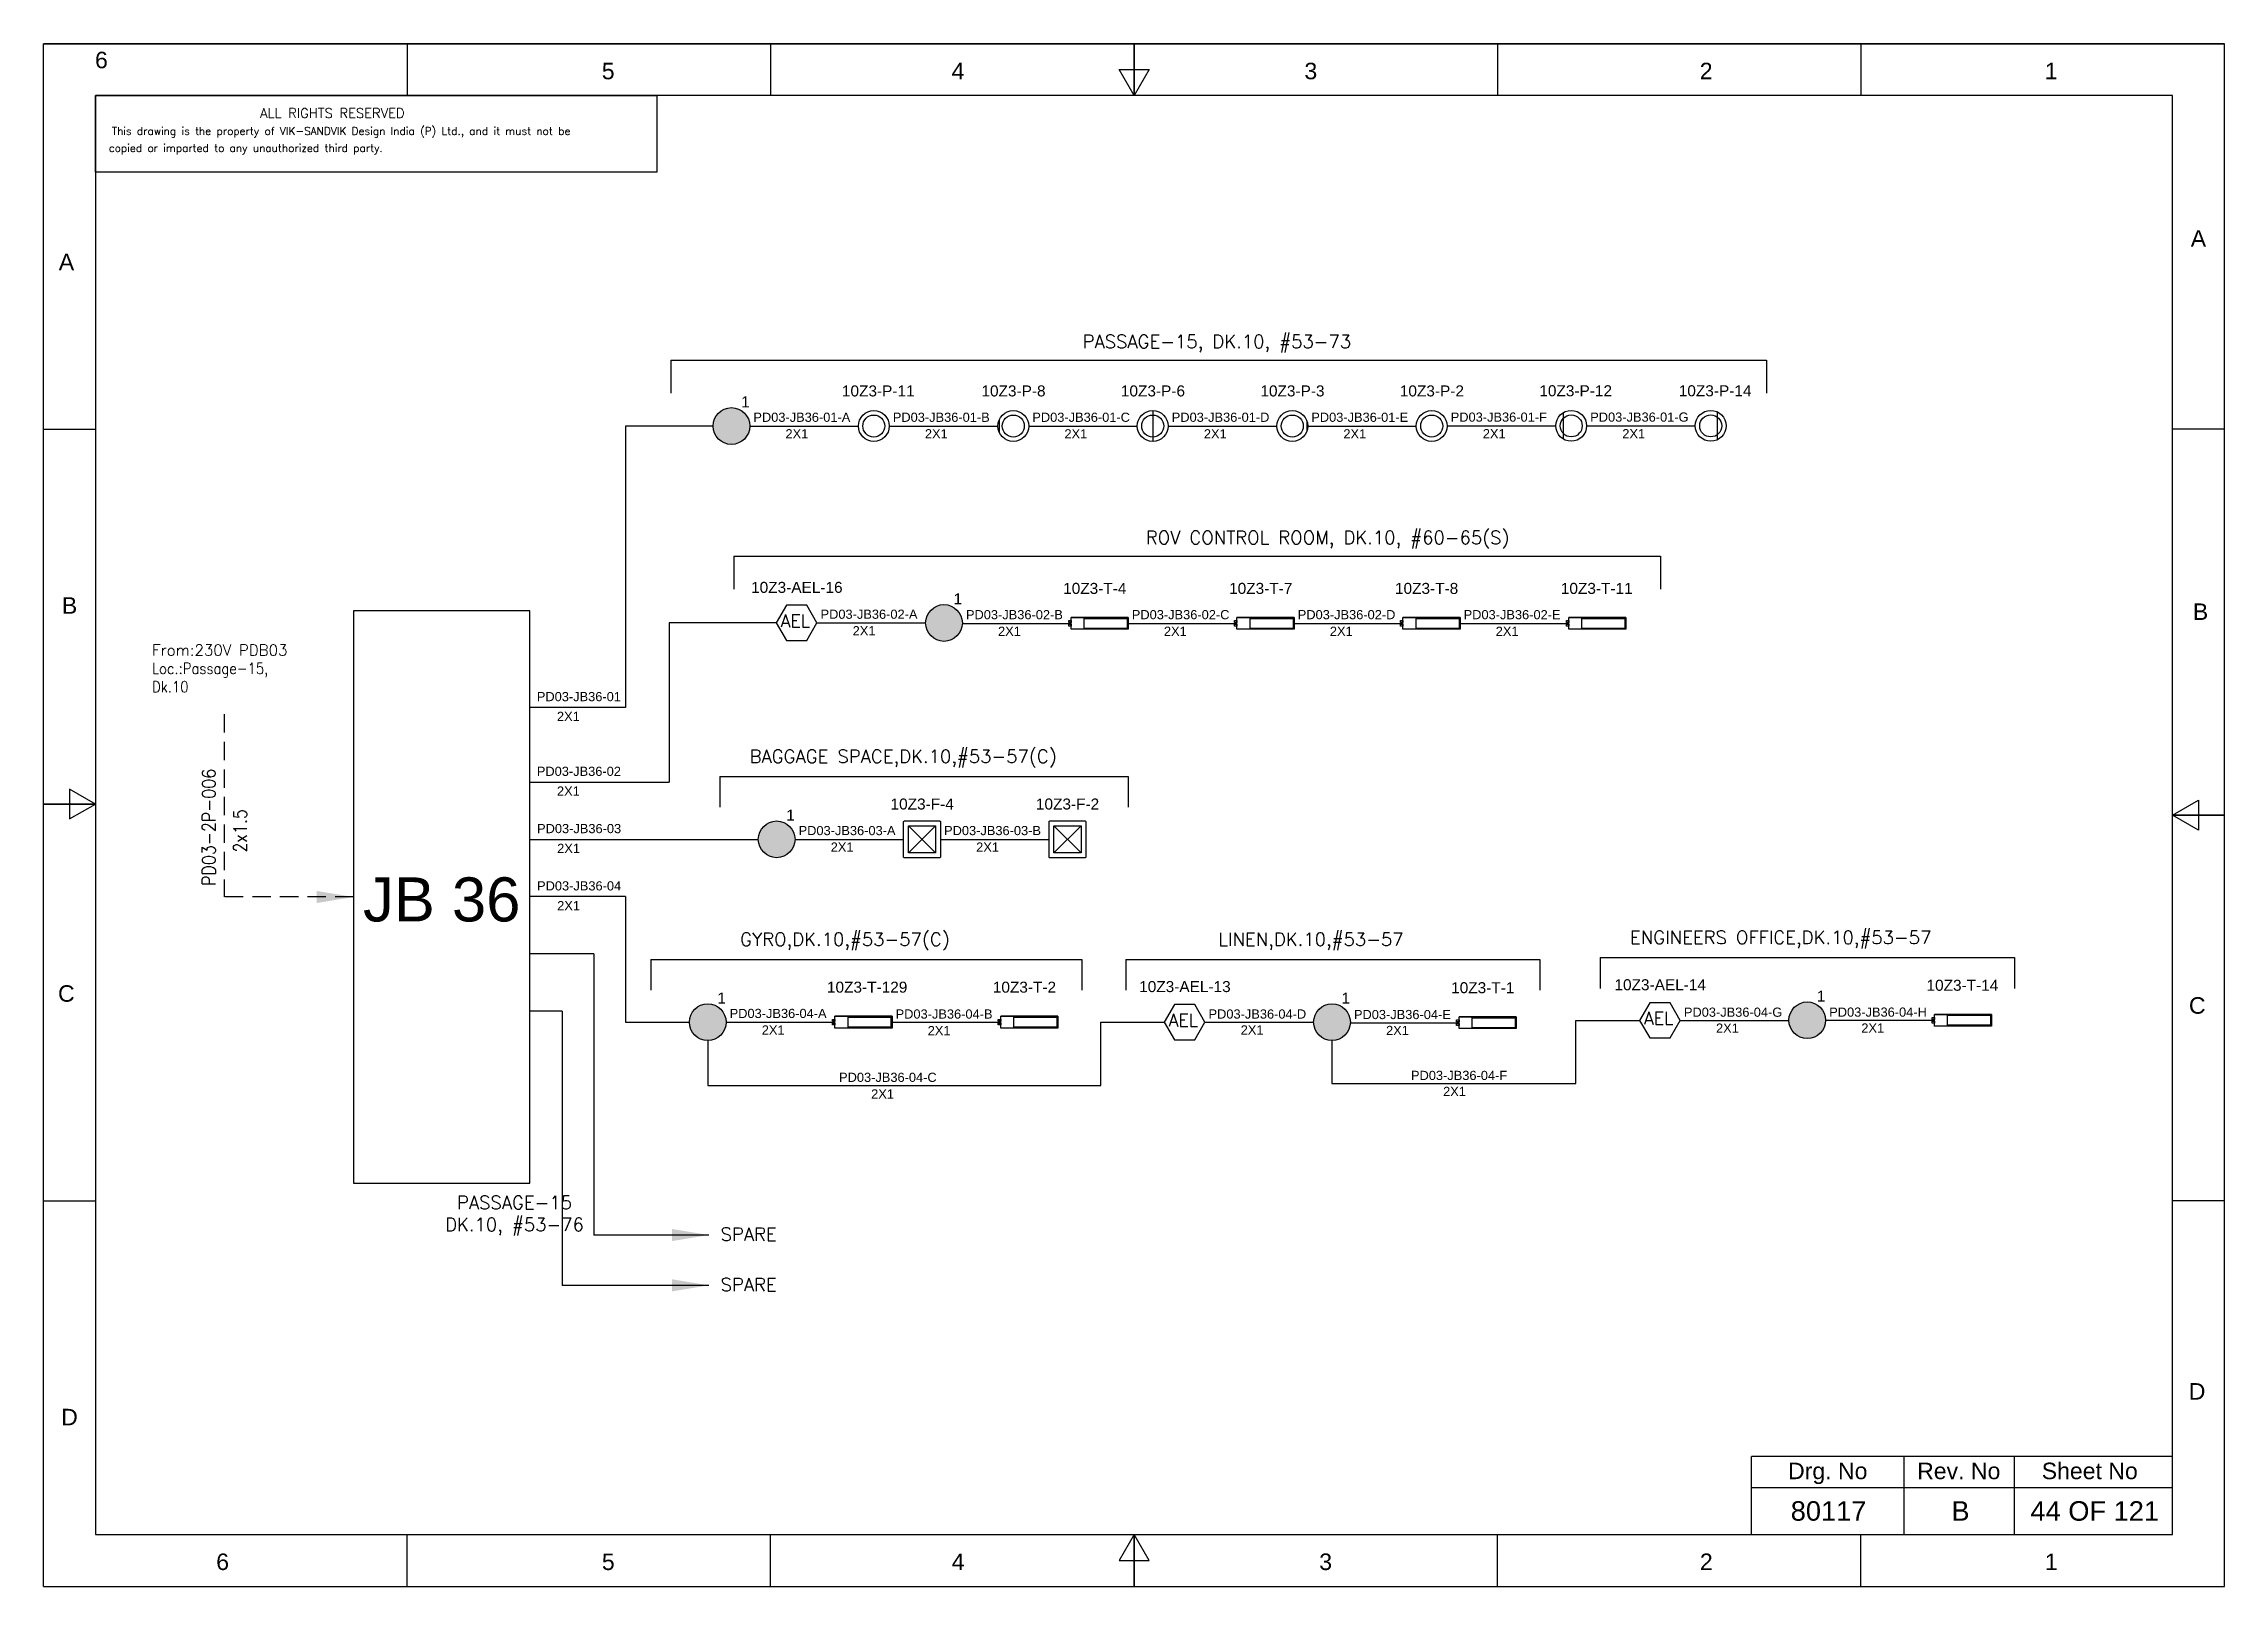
# Model space of a CAD drawing. Header units: inches. Extents: x -3311 to 1429, y -713 to 2436.
# Drawn here: x -1659.9 to -1362.9, y 1220.8 to 1430.8 of the extents above; entities that cross this region are included whole.
import ezdxf
from ezdxf.enums import TextEntityAlignment as Align

# ---------------------------------------------------------------- set-up
doc = ezdxf.new("R2010")
doc.units = ezdxf.units.IN
doc.linetypes.add('HIDDEN', pattern=[0.375, 0.25, -0.125])
doc.linetypes.add('SOLID', pattern=[0])
for name, color, linetype, lineweight in [('ELEC_TXT-025', 1, 'Continuous', 25), ('HEL-025', 1, 'Continuous', 25), ('HEL-035', 2, 'Continuous', 35)]:
    doc.layers.add(name, color=color, linetype=linetype, lineweight=lineweight)
doc.layers.add('Fmount', color=7, linetype='Continuous')
doc.layers.add('LINE', color=3, linetype='SOLID')
doc.styles.add('_NORMAL', font='arial.ttf')
doc.styles.add('ROMANS', font='simplex.shx', dxfattribs={"width": 0.88})
doc.styles.get("Standard").update_dxf_attribs({"font": 'arial.ttf'})
doc.dimstyles.get("Standard").update_dxf_attribs({"dimtxt": 0.18, "dimasz": 0.18, "dimexe": 0.18, "dimexo": 0.0625, "dimgap": 0.09, "dimtad": 0, "dimtih": 1, "dimtoh": 1, "dimdec": 4, "dimzin": 0, "dimdsep": 46, "dimtxsty": 'Standard', "dimcen": 0.09, "dimadec": 0, "dimazin": 0, "dimtfac": 1, "dimtdec": 4, "dimtofl": 0, "dimtmove": 0, "dimatfit": 3, "dimfxl": 1, "dimtolj": 1, "dimtzin": 0, "dimarcsym": 0})
pattern_1 = [(0, (0, 0), (0, 6.985), [5.08, -1.905]), (90, (0, 0), (-6.985, 4e-16), [5.08, -1.905])]

msp = doc.modelspace()

# ---------------------------------------------------------------- texts
at = {"color": 7}
for s, p in [('PD03-JB36-01-A', (-1563.21, 1379.34)), ('2X1', (-1558.84, 1377.09)), ('PD03-JB36-01-B', (-1544.22, 1379.34, -0.03)), ('2X1', (-1539.85, 1377.09, -0.03)), ('PD03-JB36-01-C', (-1525.22, 1379.34, -0.08)), ('2X1', (-1520.85, 1377.08, -0.05)), ('PD03-JB36-01-D', (-1506.23, 1379.34, -0.08)), ('2X1', (-1501.86, 1377.08, -0.08)), ('PD03-JB36-01-E', (-1487.23, 1379.34, -0.11)), ('2X1', (-1482.86, 1377.08, -0.11)), ('PD03-JB36-01-F', (-1468.24, 1379.36, -0.14)), ('2X1', (-1463.87, 1377.1, -0.14)), ('PD03-JB36-01-G', (-1449.24, 1379.36, -0.14)), ('2X1', (-1444.87, 1377.1, -0.14)), ('PD03-JB36-02-A', (-1554.06, 1352.52)), ('2X1', (-1549.69, 1350.27)), ('PD03-JB36-02-B', (-1534.26, 1352.46)), ('2X1', (-1529.89, 1350.2)), ('PD03-JB36-02-C', (-1511.67, 1352.46)), ('2X1', (-1507.3, 1350.2)), ('PD03-JB36-02-D', (-1489.07, 1352.46)), ('2X1', (-1484.7, 1350.2)), ('PD03-JB36-02-E', (-1466.48, 1352.46)), ('2X1', (-1462.11, 1350.2)), ('PD03-JB36-01', (-1592.7, 1341.3)), ('2X1', (-1589.96, 1338.61)), ('PD03-JB36-02', (-1592.7, 1331.13)), ('2X1', (-1589.96, 1328.44)), ('PD03-JB36-03', (-1592.67, 1323.33)), ('2X1', (-1589.93, 1320.64)), ('PD03-JB36-03-A', (-1557.05, 1323.06)), ('2X1', (-1552.68, 1320.81)), ('PD03-JB36-03-B', (-1537.24, 1323.06)), ('2X1', (-1532.87, 1320.81)), ('PD03-JB36-04', (-1592.67, 1315.53)), ('2X1', (-1589.93, 1312.84)), ('PD03-JB36-04-A', (-1566.44, 1298.16)), ('PD03-JB36-04-B', (-1543.84, 1298.08)), ('PD03-JB36-04-D', (-1501.22, 1298.08)), ('PD03-JB36-04-E', (-1481.42, 1298.01)), ('PD03-JB36-04-G', (-1436.48, 1298.33, -0.09)), ('PD03-JB36-04-H', (-1416.69, 1298.34, -0.09)), ('2X1', (-1562.07, 1295.9)), ('2X1', (-1539.47, 1295.82)), ('2X1', (-1496.84, 1295.91)), ('2X1', (-1477.05, 1295.84)), ('2X1', (-1432.11, 1296.16, -0.09)), ('2X1', (-1412.32, 1296.17, -0.09)), ('PD03-JB36-04-C', (-1551.54, 1289.46)), ('PD03-JB36-04-F', (-1473.65, 1289.72)), ('2X1', (-1547.17, 1287.2)), ('2X1', (-1469.28, 1287.54))]:
    msp.add_text(s, height=1.25, dxfattribs=at).set_placement(p)
at = {"color": 7, "lineweight": 30}
msp.add_text('JB 36 ', height=6, dxfattribs=at).set_placement((-1604.49, 1314.31), align=Align.MIDDLE_CENTER)
at = {"color": 7}
for s, height, p in [('Drg. No', 2.246, (-1416.89, 1236.49)), ('Rev. No', 2.246, (-1399.05, 1236.49)), ('Sheet No', 2.246, (-1381.21, 1236.49)), ('80117', 2.653, (-1416.78, 1231.04)), ('B', 2.65, (-1398.81, 1231.04)), ('44 OF 121', 2.653, (-1380.53, 1231.04))]:
    msp.add_text(s, height=height, dxfattribs=at).set_placement(p, align=Align.MIDDLE_CENTER)
at = {"char_height": 1.8, "width": 80.3537, "attachment_point": 1, "style": '_NORMAL'}
for s, insert in [('{\\Fromans|c0;\\C2;PASSAGE-15, DK.10, #53-73}', (-1518.37, 1391.17)), ('{\\Fromans|c0;\\C2;ROV CONTROL ROOM, DK.10, #60-65(S)}', (-1509.77, 1364.48))]:
    msp.add_mtext(s, dxfattribs=dict(at, insert=insert))
at = {"color": 7, "insert": (-1645.11, 1349.01), "char_height": 1.5, "width": 36.8884, "attachment_point": 1}
msp.add_mtext('{\\Fromans|c0;\\C2;From:230V PDB03 \\P\\Fsimplex|c0;\\W0.88;Loc.:Passage-15,      \\PDk.10}', dxfattribs=at)
at = {"color": 7, "char_height": 1.8, "attachment_point": 1, "style": '_NORMAL'}
for s, insert, width in [('{\\Fromans|c0;\\C2;BAGGAGE SPACE,DK.10,#53-57(C)}', (-1563.72, 1334.69, 0.22), 74.1776), ('{\\Fromans|c0;\\C2;GYRO,DK.10,#53-57(C)}', (-1565.02, 1309.78, 0.22), 74.1776), ('{\\Fromans|c0;\\C2;LINEN,DK.10,#53-57}', (-1499.88, 1309.78, 0.22), 74.1776), ('{\\Fromans|c0;\\C2;ENGINEERS OFFICE,DK.10,#53-57}', (-1443.82, 1310.04, 0.13), 74.1776), ('{\\Fromans|c0;\\C2;SPARE}', (-1567.67, 1269.61), 8.1658), ('{\\Fromans|c0;\\C2;SPARE}', (-1567.67, 1262.75), 8.1658)]:
    msp.add_mtext(s, dxfattribs=dict(at, insert=insert, width=width))
at = {"color": 7, "insert": (-1638.28, 1316.14), "char_height": 1.8, "width": 17.1296, "attachment_point": 1, "rotation": 90, "style": '_NORMAL'}
msp.add_mtext('{\\Fromans|c0;\\W0.88;PD03-2P-006}', dxfattribs=at)
at = {"color": 7, "insert": (-1634.01, 1320.7), "char_height": 1.8, "attachment_point": 1, "rotation": 90, "style": '_NORMAL'}
msp.add_mtext('{\\Fsimplex|c0;\\W0.88;2x1.5}', dxfattribs=at)
at = {"color": 7, "insert": (-1605.19, 1273.93), "char_height": 1.8, "attachment_point": 1, "style": '_NORMAL'}
msp.add_mtext('\\pxqc;{\\Fromans|c0;\\C2;PASSAGE-15 \\PDK.10, #53-76}', dxfattribs=at)

# ---------------------------------------------------------------- blocks, each defined once
blk = doc.blocks.new('fr')
at = {"color": 7, "linetype": 'Continuous'}
for p, q in [((33763.99, 4500.4), (33466.99, 4500.4)), ((33466.99, 4500.4), (33763.99, 4500.4)), ((33466.99, 4290.33), (33466.99, 4500.4)), ((33516.49, 4500.4), (33516.49, 4493.33)), ((33565.99, 4500.4), (33565.99, 4493.33)), ((33615.49, 4500.4), (33615.49, 4493.33)), ((33615.49, 4493.33), (33615.49, 4500.4)), ((33615.49, 4500.4), (33615.49, 4493.33)), ((33664.99, 4500.4), (33664.99, 4493.33)), ((33714.49, 4500.4), (33714.49, 4493.33)), ((33763.99, 4290.33), (33763.99, 4500.4)), ((33763.99, 4290.33), (33763.99, 4500.4)), ((33615.49, 4493.33), (33613.45, 4496.87)), ((33613.45, 4496.87), (33617.53, 4496.87)), ((33617.53, 4496.87), (33615.49, 4493.33)), ((33756.92, 4493.33), (33474.06, 4493.33)), ((33474.06, 4493.33), (33474.06, 4297.41)), ((33756.92, 4297.41), (33756.92, 4493.33)), ((33466.99, 4447.89), (33474.06, 4447.89)), ((33763.99, 4447.89), (33756.92, 4447.89)), ((33474.06, 4396.87), (33470.53, 4398.91)), ((33470.53, 4398.91), (33470.53, 4394.83)), ((33466.99, 4396.87), (33474.06, 4396.87)), ((33474.06, 4396.87), (33466.99, 4396.87)), ((33466.99, 4396.87), (33474.06, 4396.87)), ((33470.53, 4394.83), (33474.06, 4396.87)), ((33756.92, 4395.37), (33760.45, 4397.41)), ((33760.45, 4397.41), (33760.45, 4393.33)), ((33763.99, 4395.37), (33756.92, 4395.37)), ((33760.45, 4393.33), (33756.92, 4395.37)), ((33756.92, 4395.37), (33763.99, 4395.37)), ((33763.99, 4395.37), (33756.92, 4395.37)), ((33466.99, 4342.85), (33474.06, 4342.85)), ((33763.99, 4342.85), (33756.92, 4342.85)), ((33474.06, 4297.41), (33756.92, 4297.41)), ((33516.49, 4290.33), (33516.49, 4297.41)), ((33565.99, 4290.33), (33565.99, 4297.41)), ((33615.49, 4297.41), (33613.45, 4293.87)), ((33615.49, 4290.33), (33615.49, 4297.41)), ((33617.53, 4293.87), (33615.49, 4297.41)), ((33615.49, 4297.41), (33615.49, 4290.33)), ((33615.49, 4290.33), (33615.49, 4297.41)), ((33664.99, 4290.33), (33664.99, 4297.41)), ((33714.49, 4290.33), (33714.49, 4297.41)), ((33613.45, 4293.87), (33617.53, 4293.87)), ((33466.99, 4290.33), (33763.99, 4290.33)), ((33466.99, 4290.33), (33763.99, 4290.33))]:
    blk.add_line(p, q, dxfattribs=at)
at = {"color": 7, "style": '_NORMAL'}
for s, p in [('6', (33474.86, 4498.18)), ('5', (33543.88, 4496.68)), ('4', (33591.52, 4496.68)), ('3', (33639.57, 4496.68)), ('2', (33693.41, 4496.68)), ('1', (33740.39, 4496.68)), ('A', (33760.45, 4473.88)), ('A', (33470.1, 4470.68)), ('B', (33470.52, 4423.9)), ('B', (33760.74, 4423.06)), ('C', (33470.08, 4371.07)), ('C', (33760.29, 4369.44)), ('D', (33760.27, 4316.89)), ('D', (33470.51, 4313.39)), ('6', (33491.37, 4293.69)), ('5', (33543.89, 4293.69)), ('4', (33591.53, 4293.69)), ('3', (33641.59, 4293.69)), ('2', (33693.43, 4293.69)), ('1', (33740.41, 4293.69))]:
    blk.add_text(s, height=2.25, dxfattribs=at).set_placement(p, align=Align.MIDDLE_CENTER)
blk = doc.blocks.new('A$C4BAD7D21')
at = {"layer": 'HEL-025'}
blk.add_lwpolyline([(-34000, 0), (-34000, 2086), (-18714, 2086), (-18714, 0)], close=True, dxfattribs=at)
at = {"layer": 'HEL-025', "style": 'ROMANS'}
for s, p in [('This drawing is the property of VIK-SANDVIK Design India (P) Ltd., and it must not be', (-33558, 1016)), (' copied or imparted to any unauthorized third party.', (-33785, 550))]:
    blk.add_text(s, height=210, dxfattribs=at).set_placement(p)
at = {"layer": 'HEL-035', "style": 'ROMANS'}
blk.add_text('     ALL RIGHTS RESERVED', height=262.5, dxfattribs=at).set_placement((-30497, 1476))
blk = doc.blocks.new('FIXED_KEY_SWITCH')
h = blk.add_hatch(color=1)
h.dxf.hatch_style = 1
edge = h.paths.add_edge_path()
edge.add_arc((848.13, 1737.46), 2.5, 0, 360)
at = {"color": 1}
blk.add_circle((848.13, 1737.46), 2.5, dxfattribs=at)
at = {"color": 7, "insert": (849.44, 1741.5), "char_height": 1.5, "attachment_point": 1, "style": '_NORMAL'}
blk.add_mtext_dynamic_manual_height_columns('1', width=1.5, gutter_width=7.5, heights=[0], dxfattribs=at)
blk = doc.blocks.new('SWT')
blk.add_blockref('FIXED_KEY_SWITCH', (0, 0))
blk.add_attdef('TAG_NO', (844.55, 1741.11), '', height=1.5)
blk = doc.blocks.new('1')
h = blk.add_hatch()
h.set_pattern_fill('ANGLE', color=6)
h.set_pattern_definition(pattern_1)
h.paths.add_polyline_path([(303.23, 2044.43, 1), (306.22, 2044.43, 1)], flags=0)
h.paths.add_polyline_path([(302.63, 2044.43, 1), (306.83, 2044.43, 1)])
h.paths.add_polyline_path([(306.22, 2044.43, -1), (303.23, 2044.43, -1)], flags=16)
h = blk.add_hatch()
h.set_pattern_fill('ANGLE', color=6)
h.set_pattern_definition(pattern_1)
h.paths.add_polyline_path([(303.23, 2044.43, 1), (306.22, 2044.43, 1)])
at = {"color": 6}
for radius in [2.1, 1.5]:
    blk.add_circle((304.73, 2044.43), radius, dxfattribs=at)
blk = doc.blocks.new('LED PENDENT LIGHT 15W')
blk.add_blockref('1', (0, 0))
blk.add_attdef('TAG_NO', (301.63, 2048.1), '', height=1.5)
blk = doc.blocks.new('LED FLUSH MOUNT')
for p, q in [((114818, 79432), (114604, 79219)), ((114604, 79432), (114818, 79219))]:
    blk.add_line(p, q)
blk.add_lwpolyline([(114572, 79470), (114850, 79470, -0.414214), (114856, 79464), (114856, 79186, -0.414214), (114850, 79180), (114572, 79180, -0.414214), (114566, 79186), (114566, 79464, -0.414214)], format="xyb", close=True)
blk.add_lwpolyline([(114604, 79432), (114818, 79432), (114818, 79219), (114604, 79219)], close=True)
blk = doc.blocks.new('LED Flush Mounted Light 22W')
blk.add_blockref('LED FLUSH MOUNT', (0, 0))
at = {"style": 'ROMANS', "width": 0.7}
blk.add_attdef('TAG_NO.:', (113905, 79579), '', height=250, dxfattribs=at)
blk = doc.blocks.new('AEL')
at = {"color": 4}
blk.add_lwpolyline([(989.98, -190.09), (992.75, -190.09), (994.14, -187.69), (992.75, -185.28), (989.98, -185.28), (988.59, -187.69)], close=True, dxfattribs=at)
at = {"color": 4, "style": 'ROMANS'}
blk.add_text('AEL', height=1.725, dxfattribs=at).set_placement((989.2, -188.27))
blk = doc.blocks.new('AEL_L')
blk.add_blockref('AEL', (0, 0))
blk.add_attdef('TAG_NO', (986.55, -183.59), '', height=1.5)
blk = doc.blocks.new('2A')
at = {"color": 7, "lineweight": -3, "ltscale": 2.5}
blk.add_line((790.02, 1997.62, -0.03), (782.23, 1997.62, -0.03), dxfattribs=at)
at = {"color": 7, "lineweight": -3, "ltscale": 2.5, "elevation": -0.03}
for points in [[(781.91, 1997.21), (782.23, 1997.21), (782.23, 1996.94), (781.91, 1996.94)], [(781.91, 1996.7), (782.23, 1996.7), (782.23, 1996.44), (781.91, 1996.44)], [(782.23, 1997.62), (790.02, 1997.62), (790.02, 1996.02), (782.23, 1996.02)], [(784.03, 1997.5), (789.88, 1997.5), (789.88, 1996.14), (784.03, 1996.14)]]:
    blk.add_lwpolyline(points, close=True, dxfattribs=at)
blk = doc.blocks.new('LED TUBE LIGHT 30W')
blk.add_blockref('2A', (179.91, -357.89))
blk.add_attdef('TAG_NO.', (962.52, 1642.97), '', height=1.5)

# ---------------------------------------------------------------- linework, layer by layer
for p, q in [((-1580.61, 1378.77), (-1580.61, 1340.46)), ((-1568.71, 1378.77), (-1580.61, 1378.77)), ((-1560.1, 1351.95), (-1574.69, 1351.95)), ((-1567.79, 1331.04, -0.05), (-1512.16, 1331.04, -0.05)), ((-1571.2, 1322.49), (-1562.54, 1322.49)), ((-1580.61, 1314.69), (-1593.67, 1314.69)), ((-1580.61, 1314.69), (-1580.61, 1297.59)), ((-1584.95, 1306.89), (-1593.67, 1306.89)), ((-1584.95, 1306.89), (-1584.95, 1268.61)), ((-1577.17, 1306.14, -0.05), (-1518.49, 1306.14, -0.05)), ((-1512.5, 1306.14, -0.05), (-1456.09, 1306.14, -0.05)), ((-1447.89, 1306.39, -0.14), (-1391.48, 1306.39, -0.14)), ((-1589.26, 1299.09), (-1593.67, 1299.09)), ((-1589.26, 1299.09), (-1589.26, 1261.76)), ((-1580.61, 1297.59), (-1571.93, 1297.59)), ((-1569.43, 1295.09), (-1569.43, 1288.97)), ((-1515.91, 1288.97, 0.09), (-1515.91, 1297.59)), ((-1515.91, 1297.59), (-1507.26, 1297.59)), ((-1484.41, 1295.09), (-1484.41, 1289.23)), ((-1451.18, 1289.23), (-1451.18, 1297.84, -0.09)), ((-1451.18, 1297.84, -0.09), (-1442.53, 1297.84, -0.09)), ((-1569.43, 1288.97), (-1515.91, 1288.97))]:
    msp.add_line(p, q)
at = {"color": 7, "linetype": 'Continuous'}
for p, q in [((-1369.95, 1238.44), (-1427.27, 1238.44)), ((-1427.27, 1227.84), (-1427.27, 1238.44)), ((-1406.49, 1227.84), (-1406.49, 1238.44)), ((-1391.48, 1227.84), (-1391.48, 1238.44)), ((-1427.27, 1234.25), (-1369.95, 1234.25))]:
    msp.add_line(p, q, dxfattribs=at)
msp.add_lwpolyline([(-1593.67, 1353.59), (-1617.68, 1353.59), (-1617.68, 1275.69), (-1593.67, 1275.69)], close=True)
at = {"linetype": 'HIDDEN', "ltscale": 10}
msp.add_lwpolyline([(-1635.29, 1339.52), (-1635.29, 1314.64)], dxfattribs=at)
at = {"layer": 'LINE', "color": 0}
for p, q in [((-1574.46, 1387.74), (-1574.46, 1383.24)), ((-1574.46, 1387.74), (-1425.23, 1387.74)), ((-1425.23, 1387.74), (-1425.23, 1383.24)), ((-1563.71, 1378.77), (-1548.91, 1378.77)), ((-1544.71, 1378.77, -0.03), (-1529.91, 1378.77, -0.03)), ((-1525.71, 1378.77, -0.05), (-1510.92, 1378.77, -0.05)), ((-1506.72, 1378.77, -0.08), (-1491.92, 1378.77, -0.08)), ((-1487.72, 1378.77, -0.11), (-1472.93, 1378.77, -0.11)), ((-1468.73, 1378.78, -0.14), (-1453.93, 1378.78, -0.14)), ((-1449.73, 1378.78, -0.14), (-1434.94, 1378.78, -0.14)), ((-1565.86, 1361.05), (-1565.86, 1356.55)), ((-1565.86, 1361.05), (-1439.66, 1361.05)), ((-1439.66, 1361.05), (-1439.66, 1356.55)), ((-1574.69, 1351.95), (-1574.69, 1330.29)), ((-1554.55, 1351.95), (-1539.75, 1351.95)), ((-1534.75, 1351.88), (-1519.96, 1351.88)), ((-1512.16, 1351.88), (-1497.36, 1351.88)), ((-1489.56, 1351.88), (-1474.77, 1351.88)), ((-1466.97, 1351.88), (-1452.18, 1351.88)), ((-1580.61, 1340.46), (-1593.67, 1340.46)), ((-1567.79, 1331.04, -0.05), (-1567.79, 1326.85, -0.05)), ((-1512.16, 1331.04, -0.05), (-1512.16, 1326.85, -0.05)), ((-1593.67, 1330.29), (-1574.69, 1330.29)), ((-1593.64, 1322.49), (-1571.2, 1322.49)), ((-1557.54, 1322.49), (-1542.75, 1322.49)), ((-1537.74, 1322.49), (-1522.94, 1322.49)), ((-1577.17, 1306.14, -0.05), (-1577.17, 1301.95, -0.05)), ((-1518.49, 1306.14, -0.05), (-1518.49, 1301.95, -0.05)), ((-1512.5, 1306.14, -0.05), (-1512.5, 1301.95, -0.05)), ((-1456.09, 1306.14, -0.05), (-1456.09, 1301.95, -0.05)), ((-1447.89, 1306.39, -0.14), (-1447.89, 1302.2, -0.14)), ((-1391.48, 1306.39, -0.14), (-1391.48, 1302.2, -0.14)), ((-1566.93, 1297.59), (-1552.13, 1297.59)), ((-1544.33, 1297.59), (-1529.54, 1297.59)), ((-1501.71, 1297.59), (-1486.91, 1297.59)), ((-1481.91, 1297.52), (-1467.12, 1297.52)), ((-1436.97, 1297.84, -0.09), (-1422.18, 1297.84, -0.09)), ((-1417.18, 1297.85, -0.09), (-1402.38, 1297.85, -0.09))]:
    msp.add_line(p, q, dxfattribs=at)
at = {"layer": 'LINE', "color": 7}
msp.add_line((-1484.41, 1289.23), (-1451.18, 1289.23), dxfattribs=at)

# ---------------------------------------------------------------- block references
for name, p in [('fr', (-35126.86, -3069.57)), ('SWT', (-2414.33, -358.69)), ('SWT', (-2385.38, -385.51)), ('SWT', (-2408.17, -414.97)), ('SWT', (-2417.56, -439.87)), ('SWT', (-2332.54, -439.87)), ('SWT', (-2267.81, -439.61, -0.09))]:
    msp.add_blockref(name, p)
ref = msp.add_blockref('LED PENDENT LIGHT 15W', (-1851.54, -665.66, -0.03))
ref.add_attrib('TAG_NO', '10Z3-P-11', (-1551.15, 1382.8, -0.03), dxfattribs={"height": 1.5})
ref = msp.add_blockref('LED PENDENT LIGHT 15W', (-1832.54, -665.66, -0.05))
ref.add_attrib('TAG_NO', '10Z3-P-8', (-1532.15, 1382.8, -0.05), dxfattribs={"height": 1.5})
ref = msp.add_blockref('LED PENDENT LIGHT 15W', (-1813.55, -665.66, -0.08))
ref.add_attrib('TAG_NO', '10Z3-P-6', (-1513.16, 1382.8, -0.08), dxfattribs={"height": 1.5})
ref = msp.add_blockref('LED PENDENT LIGHT 15W', (-1794.55, -665.66, -0.11))
ref.add_attrib('TAG_NO', '10Z3-P-3', (-1494.16, 1382.8, -0.11), dxfattribs={"height": 1.5})
ref = msp.add_blockref('LED PENDENT LIGHT 15W', (-1775.56, -665.66, -0.14))
ref.add_attrib('TAG_NO', '10Z3-P-2', (-1475.17, 1382.8, -0.14), dxfattribs={"height": 1.5})
ref = msp.add_blockref('LED PENDENT LIGHT 15W', (-1756.56, -665.64, -0.14))
ref.add_attrib('TAG_NO', '10Z3-P-12', (-1456.17, 1382.82, -0.14), dxfattribs={"height": 1.5})
ref = msp.add_blockref('LED PENDENT LIGHT 15W', (-1737.56, -665.64, -0.14))
ref.add_attrib('TAG_NO', '10Z3-P-14', (-1437.18, 1382.82, -0.14), dxfattribs={"height": 1.5})
ref = msp.add_blockref('AEL_L', (-2548.69, 1539.64))
ref.add_attrib('TAG_NO', '10Z3-AEL-16', (-1563.52, 1356.05), dxfattribs={"color": 4, "height": 1.5})
ref = msp.add_blockref('LED TUBE LIGHT 30W', (-2482.09, -287.04, 0.03))
ref.add_attrib('TAG_NO.', '10Z3-T-4', (-1521.02, 1355.91, 0.03), dxfattribs={"height": 1.5})
ref = msp.add_blockref('LED TUBE LIGHT 30W', (-2459.5, -287.04, 0.03))
ref.add_attrib('TAG_NO.', '10Z3-T-7', (-1498.42, 1355.91, 0.03), dxfattribs={"height": 1.5})
ref = msp.add_blockref('LED TUBE LIGHT 30W', (-2436.9, -287.04, 0.03))
ref.add_attrib('TAG_NO.', '10Z3-T-8', (-1475.83, 1355.91, 0.03), dxfattribs={"height": 1.5})
ref = msp.add_blockref('LED TUBE LIGHT 30W', (-2414.31, -287.04, 0.03))
ref.add_attrib('TAG_NO.', '10Z3-T-11', (-1453.24, 1355.91, 0.03), dxfattribs={"height": 1.5})
ref = msp.add_blockref('LED TUBE LIGHT 30W', (-2514.26, -341.34, 0.03))
ref.add_attrib('TAG_NO.', '10Z3-T-129', (-1553.19, 1301.61, 0.03), dxfattribs={"height": 1.5})
ref = msp.add_blockref('LED TUBE LIGHT 30W', (-2491.67, -341.34, 0.03))
ref.add_attrib('TAG_NO.', '10Z3-T-2', (-1530.6, 1301.61, 0.03), dxfattribs={"height": 1.5})
ref = msp.add_blockref('AEL_L', (-2495.85, 1485.28))
ref.add_attrib('TAG_NO', '10Z3-AEL-13', (-1510.67, 1301.69), dxfattribs={"color": 4, "height": 1.5})
ref = msp.add_blockref('LED TUBE LIGHT 30W', (-2429.25, -341.41, 0.03))
ref.add_attrib('TAG_NO.', '10Z3-T-1', (-1468.18, 1301.54, 0.03), dxfattribs={"height": 1.5})
ref = msp.add_blockref('AEL_L', (-2431.11, 1485.53, -0.09))
ref.add_attrib('TAG_NO', '10Z3-AEL-14', (-1445.94, 1301.94, -0.09), dxfattribs={"color": 4, "height": 1.5})
ref = msp.add_blockref('LED TUBE LIGHT 30W', (-2364.51, -341.08, -0.06))
ref.add_attrib('TAG_NO.', '10Z3-T-14', (-1403.44, 1301.87, -0.06), dxfattribs={"height": 1.5})
at = {"layer": 'ELEC_TXT-025', "color": 0, "xscale": 0.005, "yscale": 0.005, "zscale": 0.005}
msp.add_blockref('A$C4BAD7D21', (-1482.8, 1413.34), dxfattribs=at)
at = {"layer": 'Fmount'}
ref = msp.add_blockref('LED Flush Mounted Light 22W', (-3522.45, -48.25), dxfattribs=dict(at, xscale=0.01728, yscale=0.01728, zscale=0.01728))
ref.add_attrib('TAG_NO.:', '10Z3-F-4', dxfattribs={"layer": '0', "height": 1.5}).set_placement((-1544.53, 1326.1), align=Align.BOTTOM_LEFT)
ref = msp.add_blockref('LED Flush Mounted Light 22W', (-3502.64, -48.25), dxfattribs=dict(at, xscale=0.01728, yscale=0.01728, zscale=0.01728))
ref.add_attrib('TAG_NO.:', '10Z3-F-2', dxfattribs={"layer": '0', "height": 1.5}).set_placement((-1524.73, 1326.1), align=Align.BOTTOM_LEFT)

msp.set_redraw_order([(e.dxf.handle, doc.entitydb.next_handle()) for e in msp.query("TEXT MTEXT ATTDEF DIMENSION ARC_DIMENSION")])  # texts and dimensions are drawn at this point

# ---------------------------------------------------------------- leaders
at = {"linetype": 'HIDDEN', "ltscale": 10}
msp.add_leader([(-1617.68, 1314.64), (-1635.29, 1314.64)], dimstyle='Standard', override={"dimasz": 5, "dimarcsym": 1}, dxfattribs=at)
for points in [[(-1569.29, 1268.61), (-1584.95, 1268.61)], [(-1569.29, 1261.76), (-1589.26, 1261.76)]]:
    msp.add_leader(points, dimstyle='Standard', override={"dimasz": 5, "dimarcsym": 1})

doc.saveas('drawing.dxf')
